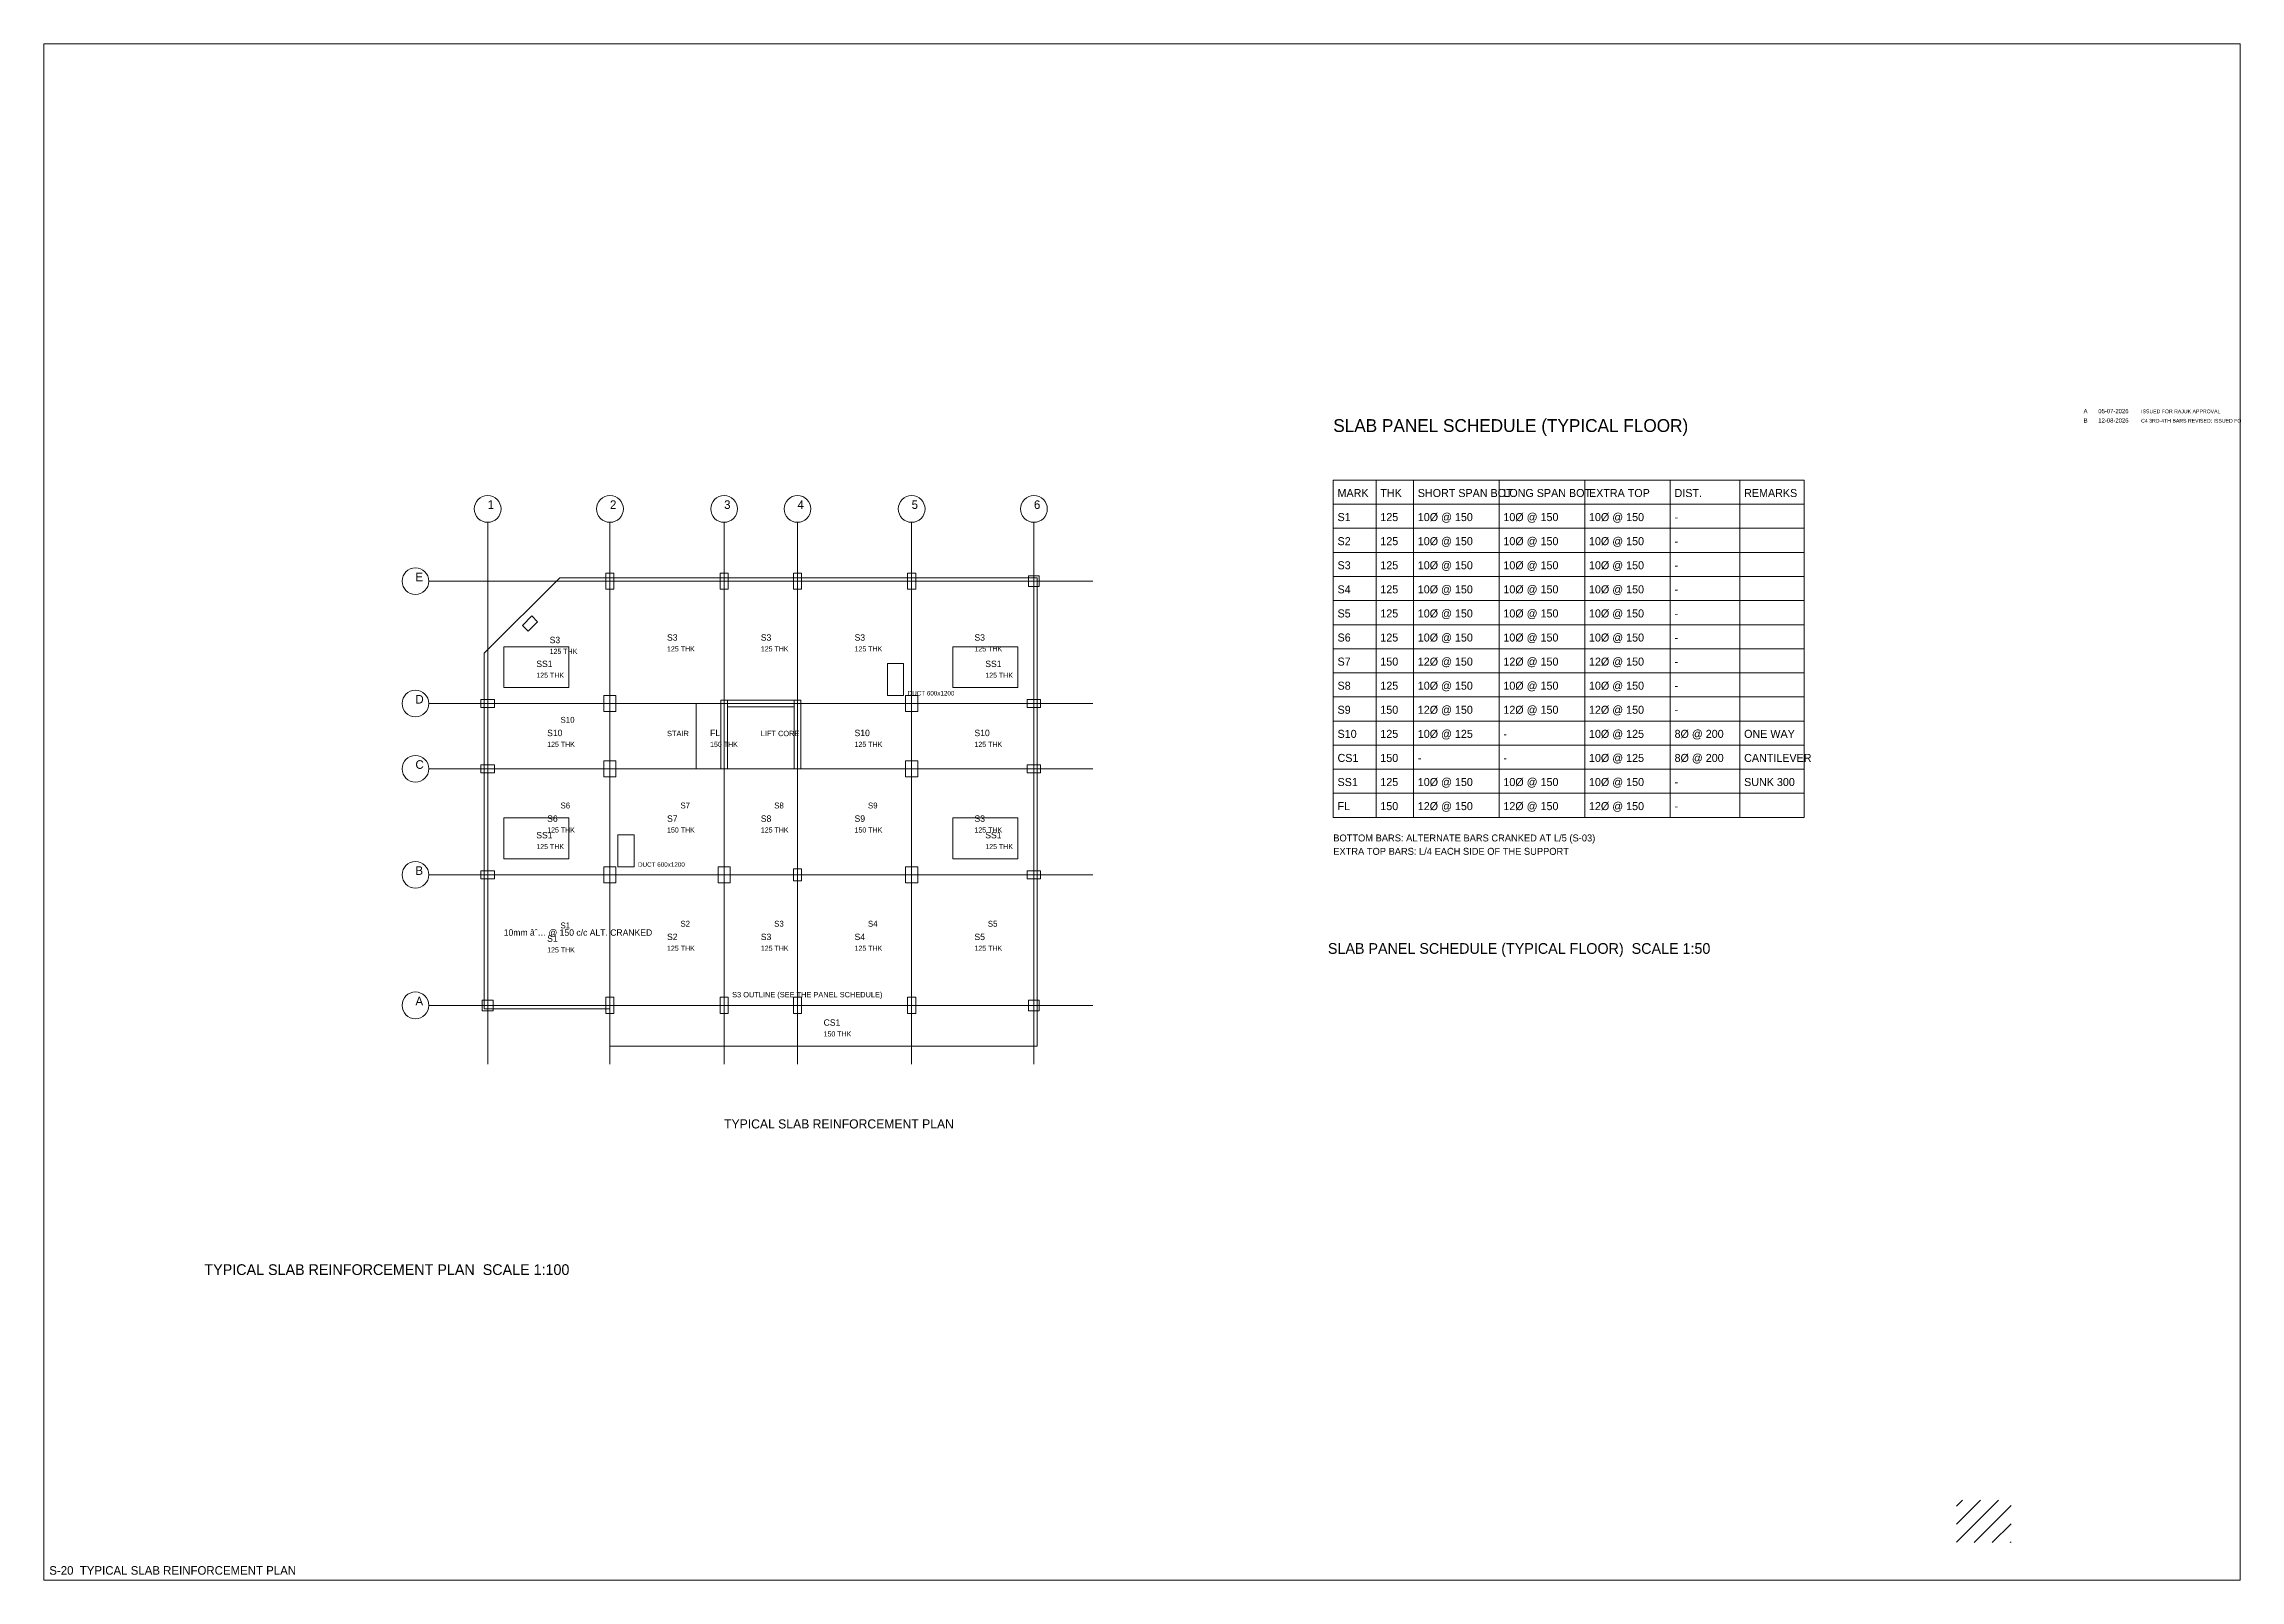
# Model space of a CAD drawing. Extents: x 1000 to 741800, y -207200 to 58400.
# Drawn here: x 377400 to 459500, y -137800 to -80400 of the extents above; entities that cross this region are included whole.
import ezdxf

# ---------------------------------------------------------------- set-up
doc = ezdxf.new("R2010")
doc.units = 0
doc.layers.get('0').update_dxf_attribs({"lineweight": 0, "plot": 0})
for name, color, linetype, lineweight, plot in [('Column', 1, 'Continuous', 0, False), ('Grid', 8, 'Continuous', 0, False), ('Grid Circle', 8, 'Continuous', 0, False), ('Hatch', 9, 'Continuous', 0, False), ('Sheet', 7, 'Continuous', 0, False), ('Slab', 5, 'Continuous', 0, False), ('Text-1', 7, 'Continuous', 0, False), ('Text-2', 7, 'Continuous', 0, False), ('TITLE', 7, 'Continuous', 0, False), ('Wall', 1, 'Continuous', 0, False)]:
    doc.layers.add(name, color=color, linetype=linetype, lineweight=lineweight, plot=plot)

msp = doc.modelspace()

# ---------------------------------------------------------------- texts
at = {"layer": 'Sheet'}
for s, height, p in [('SLAB PANEL SCHEDULE (TYPICAL FLOOR)  SCALE 1:50', 400, (425400, -114400)), ('TYPICAL SLAB REINFORCEMENT PLAN  SCALE 1:100', 400, (383400, -126400)), ('S-20  TYPICAL SLAB REINFORCEMENT PLAN', 320, (377600, -137600))]:
    msp.add_text(s, height=height, dxfattribs=at).set_placement(p)
at = {"layer": 'Text-1'}
for s, height, p in [('SLAB PANEL SCHEDULE (TYPICAL FLOOR)', 480, (425600, -94900)), ('MARK', 300, (425760, -97330)), ('THK', 300, (427360, -97330)), ('SHORT SPAN BOT.', 300, (428760, -97330)), ('LONG SPAN BOT.', 300, (431960, -97330)), ('EXTRA TOP', 300, (435160, -97330)), ('DIST.', 300, (438360, -97330)), ('REMARKS', 300, (440960, -97330)), ('S1', 300, (425760, -98230)), ('125', 300, (427360, -98230)), ('10%%C @ 150', 300, (428760, -98230)), ('10%%C @ 150', 300, (431960, -98230)), ('10%%C @ 150', 300, (435160, -98230)), ('-', 300, (438360, -98230)), ('S2', 300, (425760, -99130)), ('125', 300, (427360, -99130)), ('10%%C @ 150', 300, (428760, -99130)), ('10%%C @ 150', 300, (431960, -99130)), ('10%%C @ 150', 300, (435160, -99130)), ('-', 300, (438360, -99130)), ('S3', 300, (425760, -100030)), ('125', 300, (427360, -100030)), ('10%%C @ 150', 300, (428760, -100030)), ('10%%C @ 150', 300, (431960, -100030)), ('10%%C @ 150', 300, (435160, -100030)), ('-', 300, (438360, -100030)), ('S4', 300, (425760, -100930)), ('125', 300, (427360, -100930)), ('10%%C @ 150', 300, (428760, -100930)), ('10%%C @ 150', 300, (431960, -100930)), ('10%%C @ 150', 300, (435160, -100930)), ('-', 300, (438360, -100930)), ('S5', 300, (425760, -101830)), ('125', 300, (427360, -101830)), ('10%%C @ 150', 300, (428760, -101830)), ('10%%C @ 150', 300, (431960, -101830)), ('10%%C @ 150', 300, (435160, -101830)), ('-', 300, (438360, -101830)), ('S3', 240, (396306, -102792)), ('S3', 240, (400695, -102699)), ('S3', 240, (404200, -102699)), ('S3', 240, (407705, -102699)), ('S3', 240, (412187, -102699)), ('S6', 300, (425760, -102730)), ('125', 300, (427360, -102730)), ('10%%C @ 150', 300, (428760, -102730)), ('10%%C @ 150', 300, (431960, -102730)), ('10%%C @ 150', 300, (435160, -102730)), ('-', 300, (438360, -102730)), ('SS1', 240, (395808, -103685)), ('SS1', 240, (412592, -103685)), ('S7', 300, (425760, -103630)), ('150', 300, (427360, -103630)), ('12%%C @ 150', 300, (428760, -103630)), ('12%%C @ 150', 300, (431960, -103630)), ('12%%C @ 150', 300, (435160, -103630)), ('S8', 300, (425760, -104530)), ('125', 300, (427360, -104530)), ('10%%C @ 150', 300, (428760, -104530)), ('10%%C @ 150', 300, (431960, -104530)), ('10%%C @ 150', 300, (435160, -104530)), ('-', 300, (438360, -103630)), ('-', 300, (438360, -104530)), ('S9', 300, (425760, -105430)), ('150', 300, (427360, -105430)), ('12%%C @ 150', 300, (428760, -105430)), ('12%%C @ 150', 300, (431960, -105430)), ('12%%C @ 150', 300, (435160, -105430)), ('-', 300, (438360, -105430)), ('S10', 240, (396213, -106266)), ('STAIR', 200, (400695, -106266)), ('FL', 240, (402304, -106266)), ('LIFT CORE', 200, (404200, -106266)), ('S10', 240, (407705, -106266)), ('S10', 240, (412187, -106266)), ('S10', 300, (425760, -106330)), ('125', 300, (427360, -106330)), ('10%%C @ 125', 300, (428760, -106330)), ('-', 300, (431960, -106330)), ('10%%C @ 125', 300, (435160, -106330)), ('8%%C @ 200', 300, (438360, -106330)), ('ONE WAY', 300, (440960, -106330)), ('CS1', 300, (425760, -107230)), ('150', 300, (427360, -107230)), ('-', 300, (428760, -107230)), ('-', 300, (431960, -107230)), ('10%%C @ 125', 300, (435160, -107230)), ('8%%C @ 200', 300, (438360, -107230)), ('CANTILEVER', 300, (440960, -107230)), ('SS1', 300, (425760, -108130)), ('125', 300, (427360, -108130)), ('10%%C @ 150', 300, (428760, -108130)), ('10%%C @ 150', 300, (431960, -108130)), ('10%%C @ 150', 300, (435160, -108130)), ('-', 300, (438360, -108130)), ('SUNK 300', 300, (440960, -108130)), ('FL', 300, (425760, -109030)), ('150', 300, (427360, -109030)), ('12%%C @ 150', 300, (428760, -109030)), ('12%%C @ 150', 300, (431960, -109030)), ('12%%C @ 150', 300, (435160, -109030)), ('-', 300, (438360, -109030)), ('SS1', 240, (395808, -110086)), ('S6', 240, (396213, -109467)), ('S7', 240, (400695, -109467)), ('S8', 240, (404200, -109467)), ('S9', 240, (407705, -109467)), ('S3', 240, (412187, -109467)), ('SS1', 240, (412592, -110086)), ('10mm âˆ… @ 150 c/c ALT. CRANKED', 240, (394589, -113725)), ('S1', 240, (396213, -113949)), ('S2', 240, (400695, -113886)), ('S3', 240, (404200, -113886)), ('S4', 240, (407705, -113886)), ('S5', 240, (412187, -113886)), ('CS1', 240, (406548, -117087)), ('TYPICAL SLAB REINFORCEMENT PLAN', 340, (402828, -120925))]:
    msp.add_text(s, height=height, dxfattribs=at).set_placement(p)
at = {"layer": 'Text-2'}
for s, height, p in [('125 THK', 190, (396306, -103192)), ('125 THK', 190, (400695, -103099)), ('125 THK', 190, (404200, -103099)), ('125 THK', 190, (407705, -103099)), ('125 THK', 190, (412187, -103099)), ('125 THK', 190, (395808, -104085)), ('125 THK', 190, (412592, -104085)), ('DUCT 600x1200', 170, (409689, -104747)), ('S10', 220, (396713, -105766)), ('125 THK', 190, (396213, -106666)), ('150 THK', 190, (402304, -106666)), ('125 THK', 190, (407705, -106666)), ('125 THK', 190, (412187, -106666)), ('S6', 220, (396713, -108967)), ('S7', 220, (401195, -108967)), ('S8', 220, (404700, -108967)), ('S9', 220, (408205, -108967)), ('125 THK', 190, (396213, -109867)), ('150 THK', 190, (400695, -109867)), ('125 THK', 190, (404200, -109867)), ('150 THK', 190, (407705, -109867)), ('125 THK', 190, (412187, -109867)), ('BOTTOM BARS: ALTERNATE BARS CRANKED AT L/5 (S-03)', 260, (425600, -110200)), ('125 THK', 190, (395808, -110486)), ('125 THK', 190, (412592, -110486)), ('EXTRA TOP BARS: L/4 EACH SIDE OF THE SUPPORT', 260, (425600, -110700)), ('DUCT 600x1200', 170, (399611, -111148)), ('S1', 220, (396713, -113449)), ('S2', 220, (401195, -113386)), ('S3', 220, (404700, -113386)), ('S4', 220, (408205, -113386)), ('S5', 220, (412687, -113386)), ('125 THK', 190, (400695, -114286)), ('125 THK', 190, (404200, -114286)), ('125 THK', 190, (407705, -114286)), ('125 THK', 190, (412187, -114286)), ('125 THK', 190, (396213, -114349)), ('S3 OUTLINE (SEE THE PANEL SCHEDULE)', 200, (403128, -116025)), ('150 THK', 190, (406548, -117487))]:
    msp.add_text(s, height=height, dxfattribs=at).set_placement(p)
at = {"layer": 'TITLE'}
for s, height, p in [('A', 160, (453650, -94200)), ('B', 160, (453650, -94550)), ('05-07-2026', 160, (454200, -94200)), ('12-08-2026', 160, (454200, -94550)), ('C4 3RD-4TH BARS REVISED; ISSUED FO', 140, (455800, -94550)), ('ISSUED FOR RAJUK APPROVAL', 140, (455800, -94200))]:
    msp.add_text(s, height=height, dxfattribs=at).set_placement(p)

# ---------------------------------------------------------------- blocks, each defined once
blk = doc.blocks.new('GRID_BUBBLE')
at = {"layer": 'Grid Circle'}
blk.add_circle((0, 0), 500, dxfattribs=at)
at = {"layer": 'Text-1'}
blk.add_attdef('GRID', (0, 0), '', height=320, dxfattribs=at)

# ---------------------------------------------------------------- hatches: boundary and pattern name
at = {"layer": 'Hatch'}
h = msp.add_hatch(dxfattribs=at)
h.set_pattern_fill('ANSI31', color=256, scale=150)
h.paths.add_polyline_path([(448900, -136400), (450942, -136400), (450942, -134815), (448900, -134815)])

# ---------------------------------------------------------------- linework, layer by layer
for p, q in [((425600, -96700), (443200, -96700)), ((425600, -96700), (425600, -109300)), ((427200, -96700), (427200, -109300)), ((428600, -96700), (428600, -109300)), ((431800, -96700), (431800, -109300)), ((435000, -96700), (435000, -109300)), ((438200, -96700), (438200, -109300)), ((440800, -96700), (440800, -109300)), ((443200, -96700), (443200, -109300)), ((425600, -97600), (443200, -97600)), ((425600, -98500), (443200, -98500)), ((425600, -99400), (443200, -99400)), ((425600, -100300), (443200, -100300)), ((425600, -101200), (443200, -101200)), ((425600, -102100), (443200, -102100)), ((425600, -103000), (443200, -103000)), ((425600, -103900), (443200, -103900)), ((425600, -104800), (443200, -104800)), ((425600, -105700), (443200, -105700)), ((425600, -106600), (443200, -106600)), ((425600, -107500), (443200, -107500)), ((425600, -108400), (443200, -108400)), ((425600, -109300), (443200, -109300))]:
    msp.add_line(p, q)
at = {"layer": 'Column'}
for points in [[(398411, -100775), (398711, -100775), (398711, -100175), (398411, -100175)], [(402678, -100775), (402978, -100775), (402978, -100175), (402678, -100175)], [(405422, -100775), (405722, -100775), (405722, -100175), (405422, -100175)], [(409689, -100775), (409989, -100775), (409989, -100175), (409689, -100175)], [(414211, -100675), (414611, -100675), (414611, -100275), (414211, -100275)], [(395502, -102342), (395856, -101988), (395644, -101776), (395290, -102130)], [(393739, -105197), (394239, -105197), (394239, -104897), (393739, -104897)], [(398336, -105347), (398786, -105347), (398786, -104747), (398336, -104747)], [(409614, -105347), (410064, -105347), (410064, -104747), (409614, -104747)], [(414161, -105197), (414661, -105197), (414661, -104897), (414161, -104897)], [(393739, -107636), (394239, -107636), (394239, -107336), (393739, -107336)], [(398336, -107786), (398786, -107786), (398786, -107186), (398336, -107186)], [(409614, -107786), (410064, -107786), (410064, -107186), (409614, -107186)], [(414161, -107636), (414661, -107636), (414661, -107336), (414161, -107336)], [(393739, -111598), (394239, -111598), (394239, -111298), (393739, -111298)], [(398336, -111748), (398786, -111748), (398786, -111148), (398336, -111148)], [(402603, -111748), (403053, -111748), (403053, -111148), (402603, -111148)], [(405422, -111673), (405722, -111673), (405722, -111223), (405422, -111223)], [(409614, -111748), (410064, -111748), (410064, -111148), (409614, -111148)], [(414161, -111598), (414661, -111598), (414661, -111298), (414161, -111298)], [(393789, -116525), (394189, -116525), (394189, -116125), (393789, -116125)], [(398411, -116625), (398711, -116625), (398711, -116025), (398411, -116025)], [(402678, -116625), (402978, -116625), (402978, -116025), (402678, -116025)], [(405422, -116625), (405722, -116625), (405722, -116025), (405422, -116025)], [(409689, -116625), (409989, -116625), (409989, -116025), (409689, -116025)], [(414211, -116525), (414611, -116525), (414611, -116125), (414211, -116125)]]:
    msp.add_lwpolyline(points, close=True, dxfattribs=at)
at = {"layer": 'Grid'}
for p, q in [((393989, -118525), (393989, -98275)), ((398561, -118525), (398561, -98275)), ((402828, -118525), (402828, -98275)), ((405572, -118525), (405572, -98275)), ((409839, -118525), (409839, -98275)), ((414411, -118525), (414411, -98275)), ((391789, -100475), (416611, -100475)), ((391789, -105047), (416611, -105047)), ((391789, -107486), (416611, -107486)), ((391789, -111448), (416611, -111448)), ((391789, -116325), (416611, -116325))]:
    msp.add_line(p, q, dxfattribs=at)
at = {"layer": 'Sheet'}
msp.add_lwpolyline([(377400, -137800), (459500, -137800), (459500, -80400), (377400, -80400)], close=True, dxfattribs=at)
at = {"layer": 'Slab'}
for points in [[(393864, -116450), (398561, -116450), (398561, -117849), (414536, -117849), (414536, -100350), (396681, -100350), (393864, -103167)], [(393864, -105047), (398561, -105047), (398561, -100350), (396681, -100350), (393864, -103167)], [(398561, -105047), (402828, -105047), (402828, -100350), (398561, -100350)], [(402828, -105047), (405572, -105047), (405572, -100350), (402828, -100350)], [(405572, -105047), (409839, -105047), (409839, -100350), (405572, -100350)], [(409839, -105047), (414536, -105047), (414536, -100350), (409839, -100350)], [(394589, -104447), (397027, -104447), (397027, -102923), (394589, -102923)], [(411373, -104447), (413811, -104447), (413811, -102923), (411373, -102923)], [(408939, -104747), (409539, -104747), (409539, -103547), (408939, -103547)], [(393864, -107486), (398561, -107486), (398561, -105047), (393864, -105047)], [(398561, -107486), (402828, -107486), (402828, -105047), (398561, -105047)], [(401780, -107486), (402828, -107486), (402828, -105047), (401780, -105047)], [(405572, -107486), (409839, -107486), (409839, -105047), (405572, -105047)], [(409839, -107486), (414536, -107486), (414536, -105047), (409839, -105047)], [(393864, -111448), (398561, -111448), (398561, -107486), (393864, -107486)], [(398561, -111448), (402828, -111448), (402828, -107486), (398561, -107486)], [(402828, -111448), (405572, -111448), (405572, -107486), (402828, -107486)], [(405572, -111448), (409839, -111448), (409839, -107486), (405572, -107486)], [(409839, -111448), (414536, -111448), (414536, -107486), (409839, -107486)], [(394589, -110848), (397027, -110848), (397027, -109324), (394589, -109324)], [(398861, -111148), (399461, -111148), (399461, -109948), (398861, -109948)], [(411373, -110848), (413811, -110848), (413811, -109324), (411373, -109324)], [(393864, -116450), (398561, -116450), (398561, -111448), (393864, -111448)], [(398561, -116325), (402828, -116325), (402828, -111448), (398561, -111448)], [(402828, -116325), (405572, -116325), (405572, -111448), (402828, -111448)], [(405572, -116325), (409839, -116325), (409839, -111448), (405572, -111448)], [(409839, -116325), (414536, -116325), (414536, -111448), (409839, -111448)], [(398561, -116325), (398561, -117849), (414536, -117849), (414536, -116325)]]:
    msp.add_lwpolyline(points, close=True, dxfattribs=at)
at = {"layer": 'Slab', "elevation": 0}
msp.add_lwpolyline([(402828, -116325), (405572, -116325), (405572, -111448), (402828, -111448), (402829, -116325)], dxfattribs=at)
at = {"layer": 'Wall'}
for points in [[(402703, -107486), (402953, -107486), (402953, -104922), (402703, -104922)], [(402953, -105172), (405447, -105172), (405447, -104922), (402953, -104922)], [(405447, -107486), (405697, -107486), (405697, -104922), (405447, -104922)]]:
    msp.add_lwpolyline(points, close=True, dxfattribs=at)

# ---------------------------------------------------------------- block references
at = {"layer": 'Grid Circle'}
for p, values in [((393989, -97775), {'GRID': '1'}), ((398561, -97775), {'GRID': '2'}), ((402828, -97775), {'GRID': '3'}), ((405572, -97775), {'GRID': '4'}), ((409839, -97775), {'GRID': '5'}), ((414411, -97775), {'GRID': '6'}), ((391289, -100475), {'GRID': 'E'}), ((391289, -105047), {'GRID': 'D'}), ((391289, -107486), {'GRID': 'C'}), ((391289, -111448), {'GRID': 'B'}), ((391289, -116325), {'GRID': 'A'})]:
    msp.add_blockref('GRID_BUBBLE', p, dxfattribs=at).add_auto_attribs(values)

msp.set_redraw_order([(e.dxf.handle, doc.entitydb.next_handle()) for e in msp.query("TEXT MTEXT ATTDEF DIMENSION ARC_DIMENSION")])  # texts and dimensions are drawn at this point

doc.saveas('drawing.dxf')
